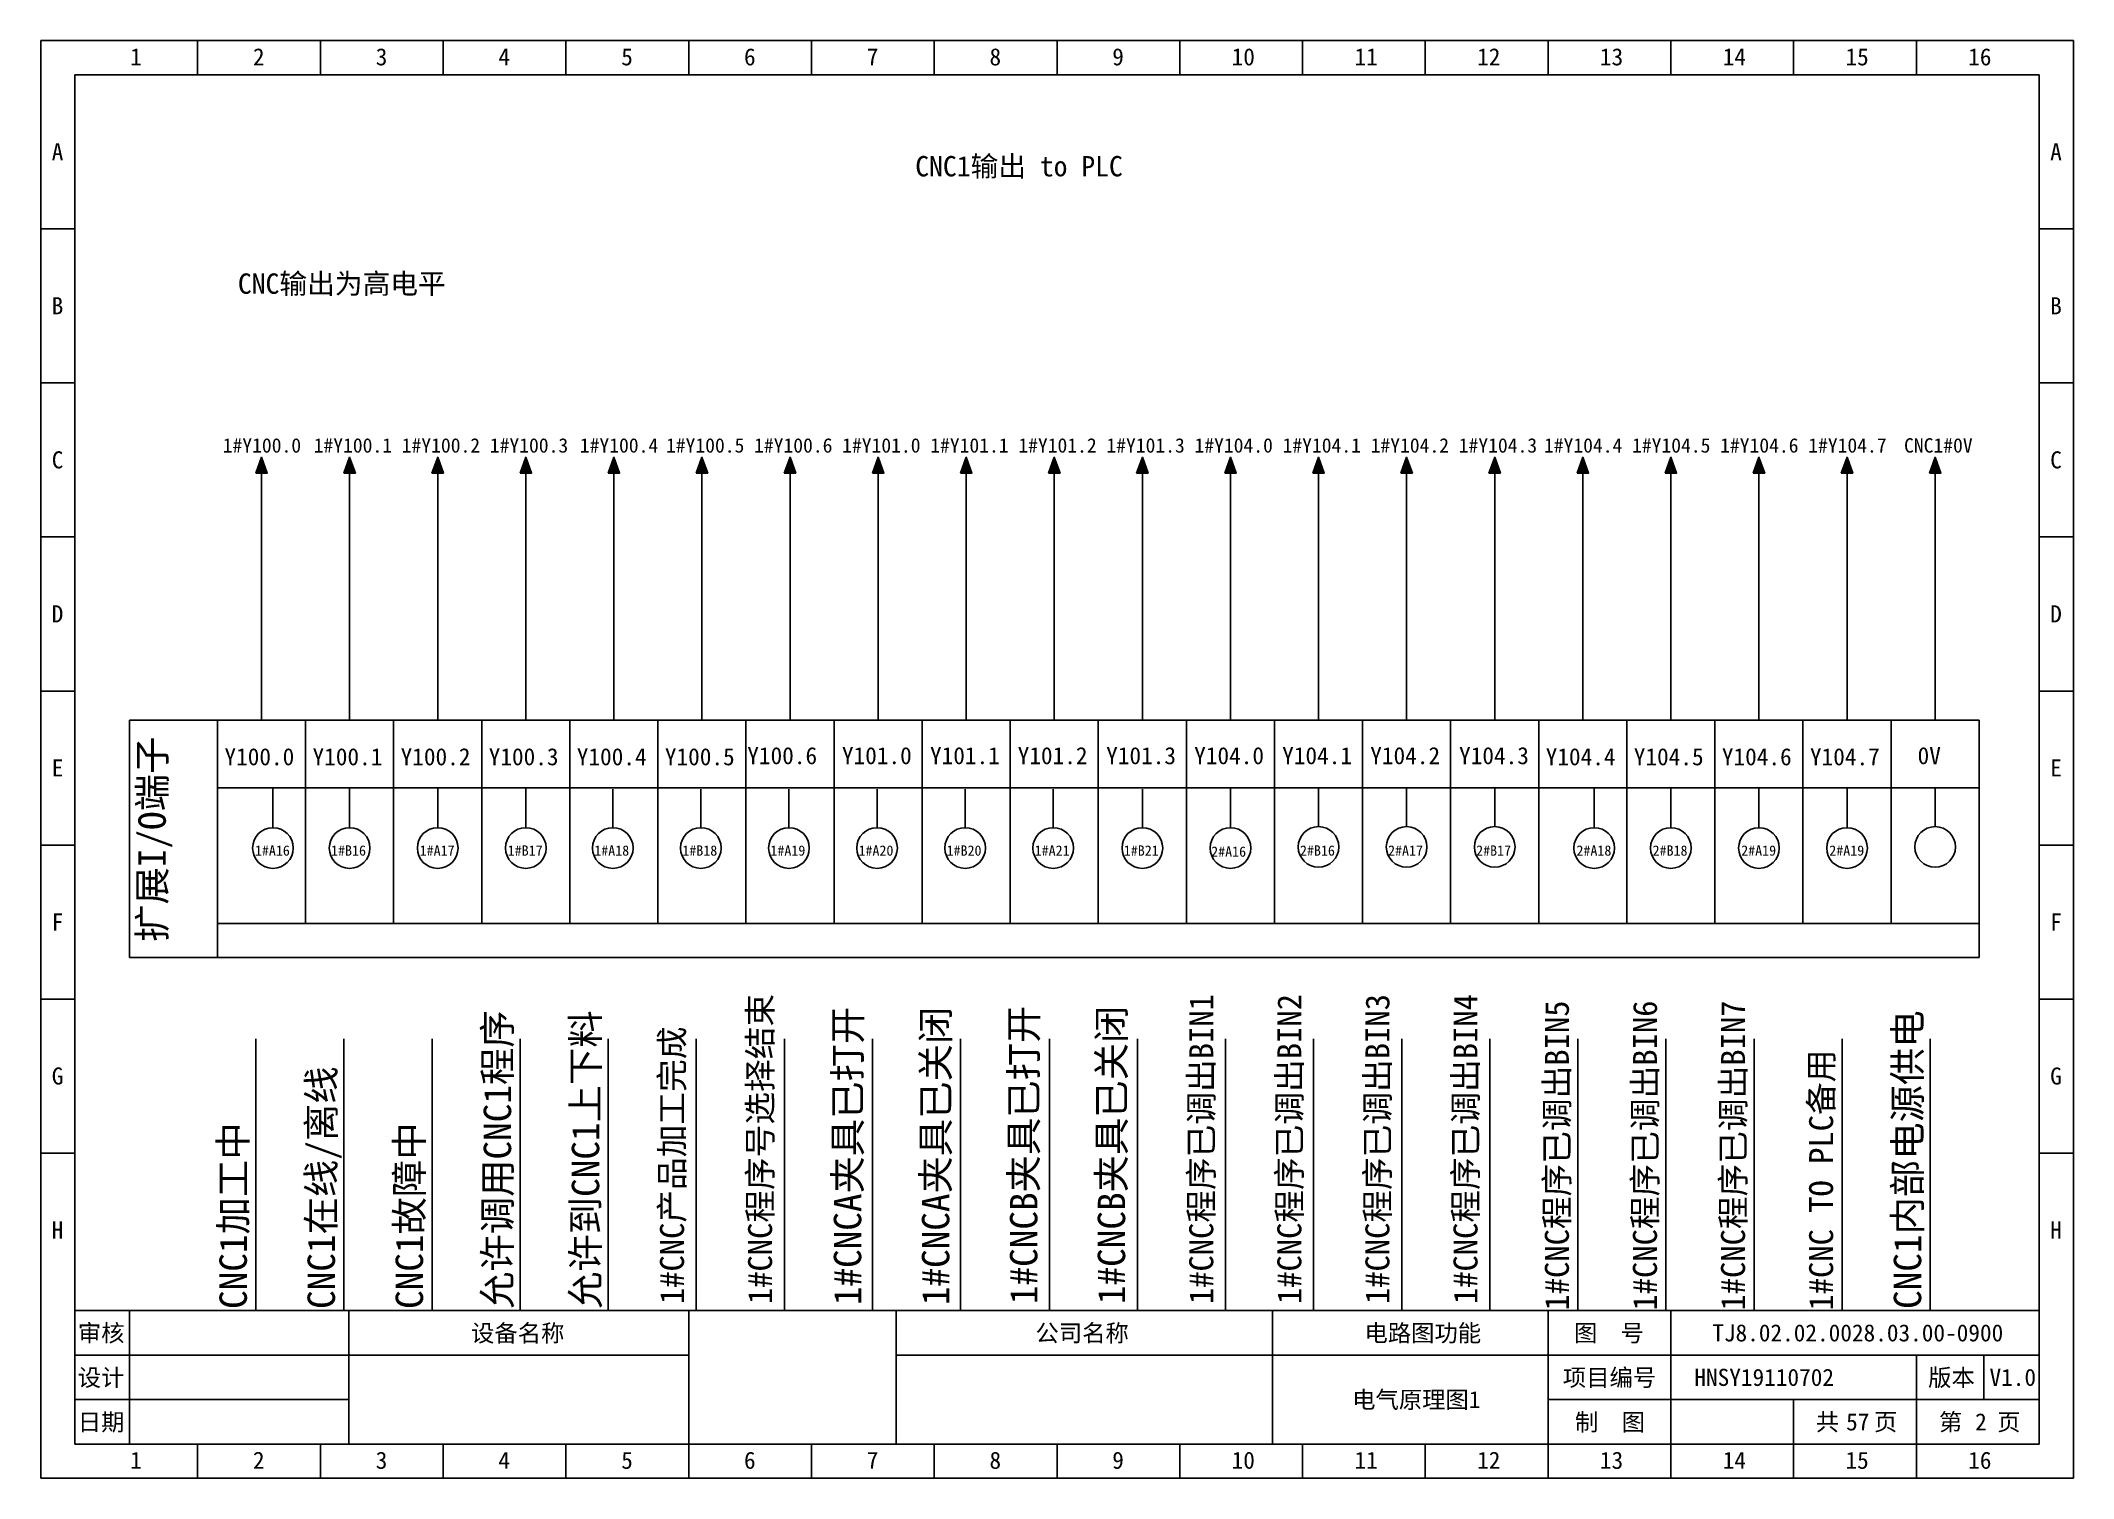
# Model space of a CAD drawing. Header units: millimetres. Extents: x 914 to 910632, y -176 to 682692.
# Drawn here: x 2236.4 to 2533.4, y 2544.6 to 2754.6 of the extents above; entities that cross this region are included whole.
import ezdxf
from ezdxf.enums import TextEntityAlignment as Align

# ---------------------------------------------------------------- set-up
doc = ezdxf.new("R2010")
doc.units = ezdxf.units.MM
doc.layers.add('EPLAN311', color=1, linetype='Continuous', lineweight=25)
doc.styles.get("Standard").update_dxf_attribs({"font": 'arial.ttf'})
doc.styles.add('宋体', font='')
doc.styles.get('宋体').set_extended_font_data('宋体')

msp = doc.modelspace()

# ---------------------------------------------------------------- texts
at = {"style": '宋体'}
for s, height, p in [('Y100.0', 2.5, (2263.214, 2648.748)), ('Y100.1', 2.5, (2276.084, 2648.748)), ('Y100.2', 2.5, (2288.954, 2648.748)), ('Y100.3', 2.5, (2301.824, 2648.748)), ('Y100.4', 2.5, (2314.694, 2648.748)), ('Y100.5', 2.5, (2327.564, 2648.748)), ('Y100.6', 2.5, (2339.607, 2648.907)), ('Y101.0', 2.5, (2353.434, 2648.907)), ('Y101.1', 2.5, (2366.304, 2648.907)), ('Y101.2', 2.5, (2379.116, 2648.907)), ('Y101.3', 2.5, (2392.044, 2648.907)), ('Y104.0', 2.5, (2404.905, 2648.907)), ('Y104.1', 2.5, (2417.759, 2648.907)), ('Y104.2', 2.5, (2430.629, 2648.907)), ('Y104.3', 2.5, (2443.606, 2648.907)), ('Y104.4', 2.5, (2456.264, 2648.748)), ('Y104.5', 2.5, (2469.134, 2648.748)), ('Y104.6', 2.5, (2482.004, 2648.748)), ('Y104.7', 2.5, (2494.874, 2648.748)), ('0V', 2.5, (2510.605, 2648.907)), ('1#A16', 1.5, (2267.668, 2635.547)), ('1#B16', 1.5, (2278.794, 2635.546)), ('1#A17', 1.5, (2291.739, 2635.546)), ('1#B17', 1.5, (2304.609, 2635.547)), ('1#A18', 1.5, (2317.248, 2635.546)), ('1#B18', 1.5, (2330.118, 2635.546)), ('1#A19', 1.5, (2342.988, 2635.546)), ('1#A20', 1.5, (2355.858, 2635.546)), ('1#B20', 1.5, (2368.728, 2635.546)), ('1#A21', 1.5, (2381.598, 2635.546)), ('1#B21', 1.5, (2394.624, 2635.546)), ('2#A16', 1.5, (2407.387, 2635.388)), ('2#B16', 1.5, (2420.364, 2635.546)), ('2#A17', 1.5, (2433.234, 2635.546)), ('2#B17', 1.5, (2446.104, 2635.546)), ('2#A18', 1.5, (2460.76, 2635.547)), ('2#B18', 1.5, (2471.885, 2635.546)), ('2#A19', 1.5, (2484.83, 2635.546)), ('2#A19', 1.5, (2497.7, 2635.546))]:
    msp.add_text(s, height=height, dxfattribs=at).set_placement(p)
at = {"color": 0, "style": '宋体'}
for s, height, rotation, p in [('1#CNC程序号选择结束', 3.5, 90, (2343.229, 2570.037)), ('1#CNC程序已调出BIN1', 3.5, 90, (2407.689, 2570.037)), ('1#CNC程序已调出BIN2', 3.5, 90, (2420.559, 2570.037)), ('1#CNC程序已调出BIN3', 3.5, 90, (2433.429, 2570.037)), ('1#CNC程序已调出BIN4', 3.5, 90, (2446.299, 2570.037)), ('1#CNC程序已调出BIN5', 3.5, 89.99653, (2459.648, 2569.093)), ('1#CNC程序已调出BIN6', 3.5, 89.99653, (2472.518, 2569.093)), ('1#CNC程序已调出BIN7', 3.5, 89.99653, (2485.388, 2569.093)), ('允许调用CNC1程序', 4, 89.99653, (2305.098, 2569.334)), ('允许到CNC1上下料', 4, 89.99653, (2317.968, 2569.334)), ('1#CNCA夹具已打开', 4, 90, (2356.255, 2569.877)), ('1#CNCA夹具已关闭', 4, 90, (2369.125, 2569.877)), ('1#CNCB夹具已打开', 4, 90, (2381.995, 2570.037)), ('1#CNCB夹具已关闭', 4, 90, (2394.819, 2570.037)), ('CNC1内部电源供电', 4, 89.99653, (2511.128, 2569.334)), ('1#CNC产品加工完成', 3.5, 90, (2330.359, 2570.037)), ('1#CNC TO PLC备用', 3.5, 89.99653, (2498.258, 2569.093)), ('CNC1在线/离线', 4, 89.99653, (2279.358, 2569.334)), ('CNC1加工中 ', 4, 89.99653, (2266.488, 2569.334)), ('CNC1故障中', 4, 89.99653, (2292.228, 2569.334))]:
    msp.add_text(s, height=height, rotation=rotation, dxfattribs=at).set_placement(p)
at = {"char_height": 2.97, "attachment_point": 5, "style": '宋体'}
for s, width, heights, insert in [('CNC1输出 to PLC', 65.76813, [0], (2379.315, 2736.098)), ('\\pt56.43;CNC输出为高电平\\P', 60.44266, [1.955], (2280.364, 2718.946))]:
    msp.add_mtext_dynamic_manual_height_columns(s, width=width, gutter_width=12.5, heights=heights, dxfattribs=dict(at, insert=insert))
at = {"style": '宋体'}
msp.add_attdef('扩展I/O端子', text='封页', height=4, rotation=90, dxfattribs=at).set_placement((2252.645, 2637.937), align=Align.MIDDLE_CENTER)
for tag, text, p in [('TJ8.02.02.0028.03.00-0900', 'TJ8.01.01.0181.00.01-0900', (2501.861, 2565.843)), ('HNSY19110702', 'HNSY19110702', (2488.189, 2559.343)), ('V1.0', '1.0', (2524.511, 2559.343)), ('电气原理图1', '封页', (2437.361, 2556.093)), ('57', '01', (2501.861, 2552.843)), ('2', '01', (2519.861, 2552.843))]:
    msp.add_attdef(tag, text=text, height=2.5, dxfattribs=at).set_placement(p, align=Align.MIDDLE_CENTER)

# ---------------------------------------------------------------- blocks, each defined once
blk = doc.blocks.new('箭头下')
at = {"layer": 'EPLAN311', "linetype": 'Continuous', "lineweight": 25, "ltscale": 4}
blk.add_hatch(color=1, dxfattribs=at).paths.add_polyline_path([(-0.7, -0.875), (0, -2.8), (0.7, -0.875)], flags=0)
at = {"layer": 'EPLAN311', "color": 1, "linetype": 'Continuous', "lineweight": 25, "ltscale": 4}
blk.add_line((0, 0), (0, -0.875), dxfattribs=at)
blk.add_lwpolyline([(-0.7, -0.875), (0, -2.8), (0.7, -0.875)], close=True, dxfattribs=at)
at = {"color": 5}
blk.add_attdef('70_20010', text='', height=1.7535, dxfattribs=at).set_placement((0, -3.8507), align=Align.TOP_CENTER)
blk = doc.blocks.new('*U388')
blk.add_line((-2.5, 0), (2.5, 0))
blk = doc.blocks.new('*U389')
at = {"color": 0, "linetype": 'ByBlock', "lineweight": -2, "transparency": 16777216}
for p in [(0, 0), (0, -22.5), (0, -45), (0, -67.5), (0, -90), (0, -112.5), (0, -135)]:
    blk.add_blockref('*U388', p, dxfattribs=at)
blk = doc.blocks.new('*U390')
blk.add_line((-2.5, 0), (2.5, 0))
blk = doc.blocks.new('*U391')
at = {"color": 0, "linetype": 'ByBlock', "lineweight": -2, "transparency": 16777216}
for p in [(0, 0), (0, -22.5), (0, -45), (0, -67.5), (0, -90), (0, -112.5), (0, -135)]:
    blk.add_blockref('*U390', p, dxfattribs=at)
blk = doc.blocks.new('制图图框')
for p, q in [((-2700.08, 789.32), (-2403.08, 789.32)), ((-2700.08, 579.32), (-2700.08, 789.32)), ((-2700.08, 789.32), (-2700.08, 784.32)), ((-2700.08, 789.32), (-2695.08, 789.32)), ((-2677.15, 789.32), (-2677.15, 784.32)), ((-2659.21, 789.32), (-2659.21, 784.32)), ((-2641.27, 789.32), (-2641.27, 784.32)), ((-2623.33, 789.32), (-2623.33, 784.32)), ((-2605.4, 789.32), (-2605.4, 784.32)), ((-2587.46, 789.32), (-2587.46, 784.32)), ((-2569.52, 789.32), (-2569.52, 784.32)), ((-2551.58, 789.32), (-2551.58, 784.32)), ((-2533.65, 789.32), (-2533.65, 784.32)), ((-2515.71, 789.32), (-2515.71, 784.32)), ((-2497.77, 789.32), (-2497.77, 784.32)), ((-2479.83, 789.32), (-2479.83, 784.32)), ((-2461.9, 789.32), (-2461.9, 784.32)), ((-2443.96, 789.32), (-2443.96, 784.32)), ((-2426.02, 789.32), (-2426.02, 784.32)), ((-2403.08, 789.32), (-2403.08, 579.32)), ((-2403.08, 789.32), (-2403.08, 784.32)), ((-2695.08, 784.32), (-2408.08, 784.32)), ((-2695.08, 584.32), (-2695.08, 784.32)), ((-2408.08, 784.32), (-2408.08, 584.32)), ((-2408.08, 603.82), (-2695.08, 603.82)), ((-2687.08, 603.82), (-2687.08, 584.32)), ((-2655.08, 603.82), (-2655.08, 584.32)), ((-2655.08, 603.82), (-2655.08, 584.32)), ((-2605.4, 579.32), (-2605.4, 603.82)), ((-2575.08, 603.82), (-2575.08, 584.32)), ((-2575.08, 603.82), (-2575.08, 584.32)), ((-2575.08, 603.82), (-2575.08, 584.32)), ((-2520.08, 603.82), (-2520.08, 584.32)), ((-2479.83, 579.32), (-2479.83, 603.82)), ((-2461.9, 579.32), (-2461.9, 603.82)), ((-2655.08, 597.32), (-2695.08, 597.32)), ((-2605.4, 597.32), (-2655.08, 597.32)), ((-2408.08, 597.32), (-2575.08, 597.32)), ((-2426.02, 579.32), (-2426.02, 597.32)), ((-2416.18, 597.32), (-2416.18, 590.82)), ((-2655.08, 590.82), (-2695.08, 590.82)), ((-2408.08, 590.82), (-2479.83, 590.82)), ((-2443.96, 579.32), (-2443.96, 590.82)), ((-2695.08, 584.32), (-2408.08, 584.32)), ((-2677.15, 579.32), (-2677.15, 584.32)), ((-2659.21, 579.32), (-2659.21, 584.32)), ((-2641.27, 579.32), (-2641.27, 584.32)), ((-2623.33, 579.32), (-2623.33, 584.32)), ((-2587.46, 579.32), (-2587.46, 584.32)), ((-2569.52, 579.32), (-2569.52, 584.32)), ((-2551.58, 579.32), (-2551.58, 584.32)), ((-2533.65, 579.32), (-2533.65, 584.32)), ((-2515.71, 579.32), (-2515.71, 584.32)), ((-2497.77, 579.32), (-2497.77, 584.32)), ((-2403.08, 579.32), (-2700.08, 579.32))]:
    blk.add_line(p, q)
blk.add_blockref('*U389', (-2697.58, 761.82))
at = {"xscale": -1}
blk.add_blockref('*U391', (-2405.58, 761.82), dxfattribs=at)
at = {"style": '宋体'}
for s, p in [('1', (-2687.01, 785.71)), ('2', (-2669.07, 785.71)), ('3', (-2651.13, 785.71)), ('4', (-2633.2, 785.71)), ('5', (-2615.26, 785.71)), ('6', (-2597.32, 785.71)), ('7', (-2579.38, 785.71)), ('8', (-2561.45, 785.71)), ('9', (-2543.51, 785.71)), ('10', (-2526.07, 785.71)), ('11', (-2508.13, 785.71)), ('12', (-2490.2, 785.71)), ('13', (-2472.26, 785.71)), ('14', (-2454.32, 785.71)), ('15', (-2436.38, 785.71)), ('16', (-2418.45, 785.71)), ('A', (-2698.47, 771.84)), ('A', (-2406.47, 771.84)), ('B', (-2698.47, 749.34)), ('B', (-2406.47, 749.34)), ('C', (-2698.47, 726.84)), ('C', (-2406.47, 726.84)), ('D', (-2698.47, 704.34)), ('D', (-2406.47, 704.34)), ('E', (-2698.47, 681.84)), ('E', (-2406.47, 681.84)), ('F', (-2698.47, 659.34)), ('F', (-2406.47, 659.34)), ('G', (-2698.47, 636.84)), ('G', (-2406.47, 636.84)), ('H', (-2698.47, 614.34)), ('H', (-2406.47, 614.34)), ('审核', (-2694.65, 599.29)), ('设备名称', (-2637.2, 599.28)), ('公司名称', (-2554.73, 599.29)), ('电路图功能', (-2506.66, 599.29)), ('图  号', (-2476.05, 599.3)), ('设计', (-2694.66, 592.79)), ('项目编号', (-2477.68, 592.79)), ('版本', (-2424.3, 592.79)), ('日期', (-2694.66, 586.29)), ('制  图', (-2475.91, 586.28)), ('共   页', (-2440.72, 586.31)), ('第   页', (-2422.72, 586.3)), ('1', (-2687.01, 580.71)), ('2', (-2669.07, 580.71)), ('3', (-2651.13, 580.71)), ('4', (-2633.2, 580.71)), ('5', (-2615.26, 580.71)), ('6', (-2597.32, 580.71)), ('7', (-2579.38, 580.71)), ('8', (-2561.45, 580.71)), ('9', (-2543.51, 580.71)), ('10', (-2526.07, 580.71)), ('11', (-2508.13, 580.71)), ('12', (-2490.2, 580.71)), ('13', (-2472.26, 580.71)), ('14', (-2454.32, 580.71)), ('15', (-2436.38, 580.71)), ('16', (-2418.45, 580.71))]:
    blk.add_text(s, height=2.5, dxfattribs=at).set_placement(p)

# ---------------------------------------------------------------- linework, layer by layer
for p, q in [((2268.634, 2660.292), (2268.634, 2690.384)), ((2281.504, 2660.292), (2281.504, 2690.384)), ((2294.374, 2660.292), (2294.374, 2690.384)), ((2307.244, 2660.292), (2307.244, 2690.384)), ((2320.114, 2660.292), (2320.114, 2690.384)), ((2332.984, 2660.292), (2332.984, 2690.384)), ((2345.854, 2660.292), (2345.854, 2690.384)), ((2358.724, 2660.292), (2358.724, 2690.384)), ((2371.594, 2660.292), (2371.594, 2690.384)), ((2384.464, 2660.292), (2384.464, 2690.384)), ((2397.334, 2660.292), (2397.334, 2690.384)), ((2410.204, 2660.292), (2410.204, 2690.384)), ((2423.074, 2660.292), (2423.074, 2690.384)), ((2435.944, 2660.292), (2435.944, 2690.384)), ((2448.814, 2660.292), (2448.814, 2690.384)), ((2461.684, 2660.292), (2461.684, 2690.384)), ((2474.554, 2660.292), (2474.554, 2690.384)), ((2487.424, 2660.292), (2487.424, 2690.384)), ((2500.294, 2660.292), (2500.294, 2690.384)), ((2513.164, 2660.292), (2513.164, 2690.384)), ((2268.634, 2660.292), (2268.634, 2655.342)), ((2281.504, 2660.292), (2281.504, 2655.342)), ((2294.374, 2660.292), (2294.374, 2655.342)), ((2307.244, 2655.342), (2307.244, 2660.292)), ((2320.114, 2660.292), (2320.114, 2655.342)), ((2332.984, 2660.292), (2332.984, 2655.342)), ((2345.854, 2660.292), (2345.854, 2655.342)), ((2358.724, 2660.292), (2358.724, 2655.342)), ((2371.594, 2660.292), (2371.594, 2655.342)), ((2384.464, 2660.292), (2384.464, 2655.342)), ((2397.334, 2660.292), (2397.334, 2655.342)), ((2410.204, 2655.342), (2410.204, 2660.292)), ((2423.074, 2660.292), (2423.074, 2655.342)), ((2423.074, 2660.292), (2423.074, 2655.342)), ((2435.944, 2660.292), (2435.944, 2655.342)), ((2448.814, 2660.292), (2448.814, 2655.342)), ((2461.684, 2655.342), (2461.684, 2660.292)), ((2474.554, 2655.342), (2474.554, 2660.292)), ((2487.424, 2655.342), (2487.424, 2660.292)), ((2500.294, 2655.342), (2500.294, 2660.292)), ((2513.164, 2655.342), (2513.164, 2660.292)), ((2249.329, 2655.342), (2519.599, 2655.342)), ((2249.329, 2620.692), (2249.329, 2655.342)), ((2249.329, 2655.342), (2249.329, 2620.692)), ((2262.199, 2655.342), (2262.199, 2620.692)), ((2275.069, 2655.342), (2275.069, 2625.642)), ((2287.939, 2655.342), (2287.939, 2625.642)), ((2300.809, 2655.342), (2300.809, 2625.642)), ((2313.679, 2655.342), (2313.679, 2625.642)), ((2326.549, 2625.642), (2326.549, 2655.342)), ((2339.419, 2625.642), (2339.419, 2655.342)), ((2352.289, 2655.342), (2352.289, 2625.642)), ((2365.159, 2655.342), (2365.159, 2625.642)), ((2378.029, 2655.342), (2378.029, 2625.642)), ((2390.899, 2655.342), (2390.899, 2625.621)), ((2403.769, 2655.342), (2403.769, 2625.642)), ((2416.639, 2655.342), (2416.639, 2625.642)), ((2429.509, 2655.342), (2429.509, 2625.642)), ((2442.379, 2655.342), (2442.379, 2625.642)), ((2455.249, 2655.342), (2455.249, 2625.642)), ((2468.119, 2655.342), (2468.119, 2625.642)), ((2480.989, 2655.342), (2480.989, 2625.642)), ((2493.859, 2655.342), (2493.859, 2625.642)), ((2506.729, 2655.342), (2506.729, 2625.642)), ((2519.599, 2655.342), (2519.599, 2620.692)), ((2262.199, 2645.442), (2519.599, 2645.442)), ((2270.303, 2639.633), (2270.303, 2645.442)), ((2281.504, 2639.633), (2281.504, 2645.442)), ((2294.374, 2639.633), (2294.374, 2645.442)), ((2307.244, 2639.633), (2307.244, 2645.442)), ((2319.958, 2639.633), (2319.958, 2645.283)), ((2332.828, 2639.633), (2332.828, 2645.283)), ((2345.698, 2639.633), (2345.698, 2645.283)), ((2358.568, 2639.633), (2358.568, 2645.283)), ((2371.438, 2639.633), (2371.438, 2645.283)), ((2384.308, 2639.633), (2384.308, 2645.283)), ((2397.334, 2639.633), (2397.334, 2645.283)), ((2410.204, 2639.633), (2410.204, 2645.442)), ((2423.074, 2639.792), (2423.074, 2645.442)), ((2435.944, 2639.792), (2435.944, 2645.442)), ((2448.814, 2639.792), (2448.814, 2645.442)), ((2463.353, 2639.633), (2463.353, 2645.442)), ((2474.554, 2639.633), (2474.554, 2645.442)), ((2487.424, 2639.633), (2487.424, 2645.442)), ((2500.294, 2639.633), (2500.294, 2645.442)), ((2513.164, 2639.792), (2513.164, 2645.442)), ((2519.599, 2625.642), (2262.199, 2625.642)), ((2519.599, 2620.692), (2249.329, 2620.692)), ((2267.803, 2569.093), (2267.803, 2608.793)), ((2280.673, 2569.093), (2280.673, 2608.793)), ((2293.543, 2569.093), (2293.543, 2608.793)), ((2306.413, 2569.093), (2306.413, 2608.793)), ((2319.283, 2569.093), (2319.283, 2608.793)), ((2332.153, 2608.793), (2332.153, 2569.093)), ((2345.023, 2608.793), (2345.023, 2569.093)), ((2357.893, 2569.093), (2357.893, 2608.793)), ((2370.763, 2608.793), (2370.763, 2569.093)), ((2383.789, 2608.793), (2383.789, 2569.093)), ((2396.613, 2608.793), (2396.613, 2569.093)), ((2409.483, 2608.793), (2409.483, 2569.093)), ((2422.353, 2608.793), (2422.353, 2569.093)), ((2435.223, 2608.793), (2435.223, 2569.093)), ((2448.093, 2608.793), (2448.093, 2569.093)), ((2460.963, 2608.793), (2460.963, 2569.093)), ((2473.833, 2608.793), (2473.833, 2569.093)), ((2486.703, 2608.793), (2486.703, 2569.093)), ((2499.573, 2608.793), (2499.573, 2569.093)), ((2512.443, 2608.793), (2512.443, 2569.093))]:
    msp.add_line(p, q)
for centre in [(2270.303, 2636.663), (2281.504, 2636.663), (2294.374, 2636.663), (2307.244, 2636.663), (2319.958, 2636.663), (2332.828, 2636.663), (2345.698, 2636.663), (2358.568, 2636.663), (2371.438, 2636.663), (2384.308, 2636.663), (2397.334, 2636.663), (2410.204, 2636.663), (2423.074, 2636.822), (2435.944, 2636.822), (2448.814, 2636.822), (2463.353, 2636.663), (2474.554, 2636.663), (2487.424, 2636.663), (2500.294, 2636.663), (2513.164, 2636.822)]:
    msp.add_circle(centre, 2.97)

# ---------------------------------------------------------------- block references
msp.add_blockref('制图图框', (4936.445, 1965.274))
ref = msp.add_blockref('箭头下', (2268.634, 2690.384), dxfattribs=dict(xscale=-1.2, yscale=1.2, zscale=1.2, rotation=180))
ref.add_attrib('70_20010', '1#Y100.0', dxfattribs={"color": 5, "height": 2.1042, "style": '宋体'}).set_placement((2268.689, 2693.789), align=Align.BOTTOM_CENTER)
ref = msp.add_blockref('箭头下', (2281.504, 2690.384), dxfattribs=dict(xscale=-1.2, yscale=1.2, zscale=1.2, rotation=180))
ref.add_attrib('70_20010', '1#Y100.1', dxfattribs={"color": 5, "height": 2.1042, "style": '宋体'}).set_placement((2281.975, 2693.789), align=Align.BOTTOM_CENTER)
ref = msp.add_blockref('箭头下', (2294.374, 2690.384), dxfattribs=dict(xscale=-1.2, yscale=1.2, zscale=1.2, rotation=180))
ref.add_attrib('70_20010', '1#Y100.2', dxfattribs={"color": 5, "height": 2.1042, "style": '宋体'}).set_placement((2294.845, 2693.789), align=Align.BOTTOM_CENTER)
ref = msp.add_blockref('箭头下', (2307.244, 2690.384), dxfattribs=dict(xscale=-1.2, yscale=1.2, zscale=1.2, rotation=180))
ref.add_attrib('70_20010', '1#Y100.3', dxfattribs={"color": 5, "height": 2.1042, "style": '宋体'}).set_placement((2307.715, 2693.789), align=Align.BOTTOM_CENTER)
ref = msp.add_blockref('箭头下', (2320.114, 2690.384), dxfattribs=dict(xscale=-1.2, yscale=1.2, zscale=1.2, rotation=180))
ref.add_attrib('70_20010', '1#Y100.4', dxfattribs={"color": 5, "height": 2.1042, "style": '宋体'}).set_placement((2320.868, 2693.789), align=Align.BOTTOM_CENTER)
ref = msp.add_blockref('箭头下', (2332.984, 2690.384), dxfattribs=dict(xscale=-1.2, yscale=1.2, zscale=1.2, rotation=180))
ref.add_attrib('70_20010', '1#Y100.5', dxfattribs={"color": 5, "height": 2.1042, "style": '宋体'}).set_placement((2333.455, 2693.789), align=Align.BOTTOM_CENTER)
ref = msp.add_blockref('箭头下', (2345.854, 2690.384), dxfattribs=dict(xscale=-1.2, yscale=1.2, zscale=1.2, rotation=180))
ref.add_attrib('70_20010', '1#Y100.6', dxfattribs={"color": 5, "height": 2.1042, "style": '宋体'}).set_placement((2346.325, 2693.789), align=Align.BOTTOM_CENTER)
ref = msp.add_blockref('箭头下', (2358.724, 2690.384), dxfattribs=dict(xscale=-1.2, yscale=1.2, zscale=1.2, rotation=180))
ref.add_attrib('70_20010', '1#Y101.0', dxfattribs={"color": 5, "height": 2.1042, "style": '宋体'}).set_placement((2359.195, 2693.789), align=Align.BOTTOM_CENTER)
ref = msp.add_blockref('箭头下', (2371.594, 2690.384), dxfattribs=dict(xscale=-1.2, yscale=1.2, zscale=1.2, rotation=180))
ref.add_attrib('70_20010', '1#Y101.1', dxfattribs={"color": 5, "height": 2.1042, "style": '宋体'}).set_placement((2372.065, 2693.789), align=Align.BOTTOM_CENTER)
ref = msp.add_blockref('箭头下', (2384.464, 2690.384), dxfattribs=dict(xscale=-1.2, yscale=1.2, zscale=1.2, rotation=180))
ref.add_attrib('70_20010', '1#Y101.2', dxfattribs={"color": 5, "height": 2.1042, "style": '宋体'}).set_placement((2384.935, 2693.789), align=Align.BOTTOM_CENTER)
ref = msp.add_blockref('箭头下', (2397.334, 2690.384), dxfattribs=dict(xscale=-1.2, yscale=1.2, zscale=1.2, rotation=180))
ref.add_attrib('70_20010', '1#Y101.3', dxfattribs={"color": 5, "height": 2.1042, "style": '宋体'}).set_placement((2397.805, 2693.789), align=Align.BOTTOM_CENTER)
ref = msp.add_blockref('箭头下', (2410.204, 2690.384), dxfattribs=dict(xscale=-1.2, yscale=1.2, zscale=1.2, rotation=180))
ref.add_attrib('70_20010', '1#Y104.0', dxfattribs={"color": 5, "height": 2.1042, "style": '宋体'}).set_placement((2410.675, 2693.789), align=Align.BOTTOM_CENTER)
ref = msp.add_blockref('箭头下', (2423.074, 2690.384), dxfattribs=dict(xscale=-1.2, yscale=1.2, zscale=1.2, rotation=180))
ref.add_attrib('70_20010', '1#Y104.1', dxfattribs={"color": 5, "height": 2.1042, "style": '宋体'}).set_placement((2423.545, 2693.789), align=Align.BOTTOM_CENTER)
ref = msp.add_blockref('箭头下', (2435.944, 2690.384), dxfattribs=dict(xscale=-1.2, yscale=1.2, zscale=1.2, rotation=180))
ref.add_attrib('70_20010', '1#Y104.2', dxfattribs={"color": 5, "height": 2.1042, "style": '宋体'}).set_placement((2436.415, 2693.789), align=Align.BOTTOM_CENTER)
ref = msp.add_blockref('箭头下', (2448.814, 2690.384), dxfattribs=dict(xscale=-1.2, yscale=1.2, zscale=1.2, rotation=180))
ref.add_attrib('70_20010', '1#Y104.3', dxfattribs={"color": 5, "height": 2.1042, "style": '宋体'}).set_placement((2449.285, 2693.789), align=Align.BOTTOM_CENTER)
ref = msp.add_blockref('箭头下', (2461.684, 2690.384), dxfattribs=dict(xscale=-1.2, yscale=1.2, zscale=1.2, rotation=180))
ref.add_attrib('70_20010', '1#Y104.4', dxfattribs={"color": 5, "height": 2.1042, "style": '宋体'}).set_placement((2461.739, 2693.789), align=Align.BOTTOM_CENTER)
ref = msp.add_blockref('箭头下', (2474.554, 2690.384), dxfattribs=dict(xscale=-1.2, yscale=1.2, zscale=1.2, rotation=180))
ref.add_attrib('70_20010', '1#Y104.5', dxfattribs={"color": 5, "height": 2.1042, "style": '宋体'}).set_placement((2474.609, 2693.789), align=Align.BOTTOM_CENTER)
ref = msp.add_blockref('箭头下', (2487.424, 2690.384), dxfattribs=dict(xscale=-1.2, yscale=1.2, zscale=1.2, rotation=180))
ref.add_attrib('70_20010', '1#Y104.6', dxfattribs={"color": 5, "height": 2.1042, "style": '宋体'}).set_placement((2487.479, 2693.789), align=Align.BOTTOM_CENTER)
ref = msp.add_blockref('箭头下', (2500.294, 2690.384), dxfattribs=dict(xscale=-1.2, yscale=1.2, zscale=1.2, rotation=180))
ref.add_attrib('70_20010', '1#Y104.7', dxfattribs={"color": 5, "height": 2.1042, "style": '宋体'}).set_placement((2500.349, 2693.789), align=Align.BOTTOM_CENTER)
ref = msp.add_blockref('箭头下', (2513.164, 2690.384), dxfattribs=dict(xscale=-1.2, yscale=1.2, zscale=1.2, rotation=180))
ref.add_attrib('70_20010', 'CNC1#0V', dxfattribs={"color": 5, "height": 2.1042, "style": '宋体'}).set_placement((2513.635, 2693.789), align=Align.BOTTOM_CENTER)

msp.set_redraw_order([(e.dxf.handle, doc.entitydb.next_handle()) for e in msp.query("TEXT MTEXT ATTDEF DIMENSION ARC_DIMENSION")])  # texts and dimensions are drawn at this point

doc.saveas('drawing.dxf')
